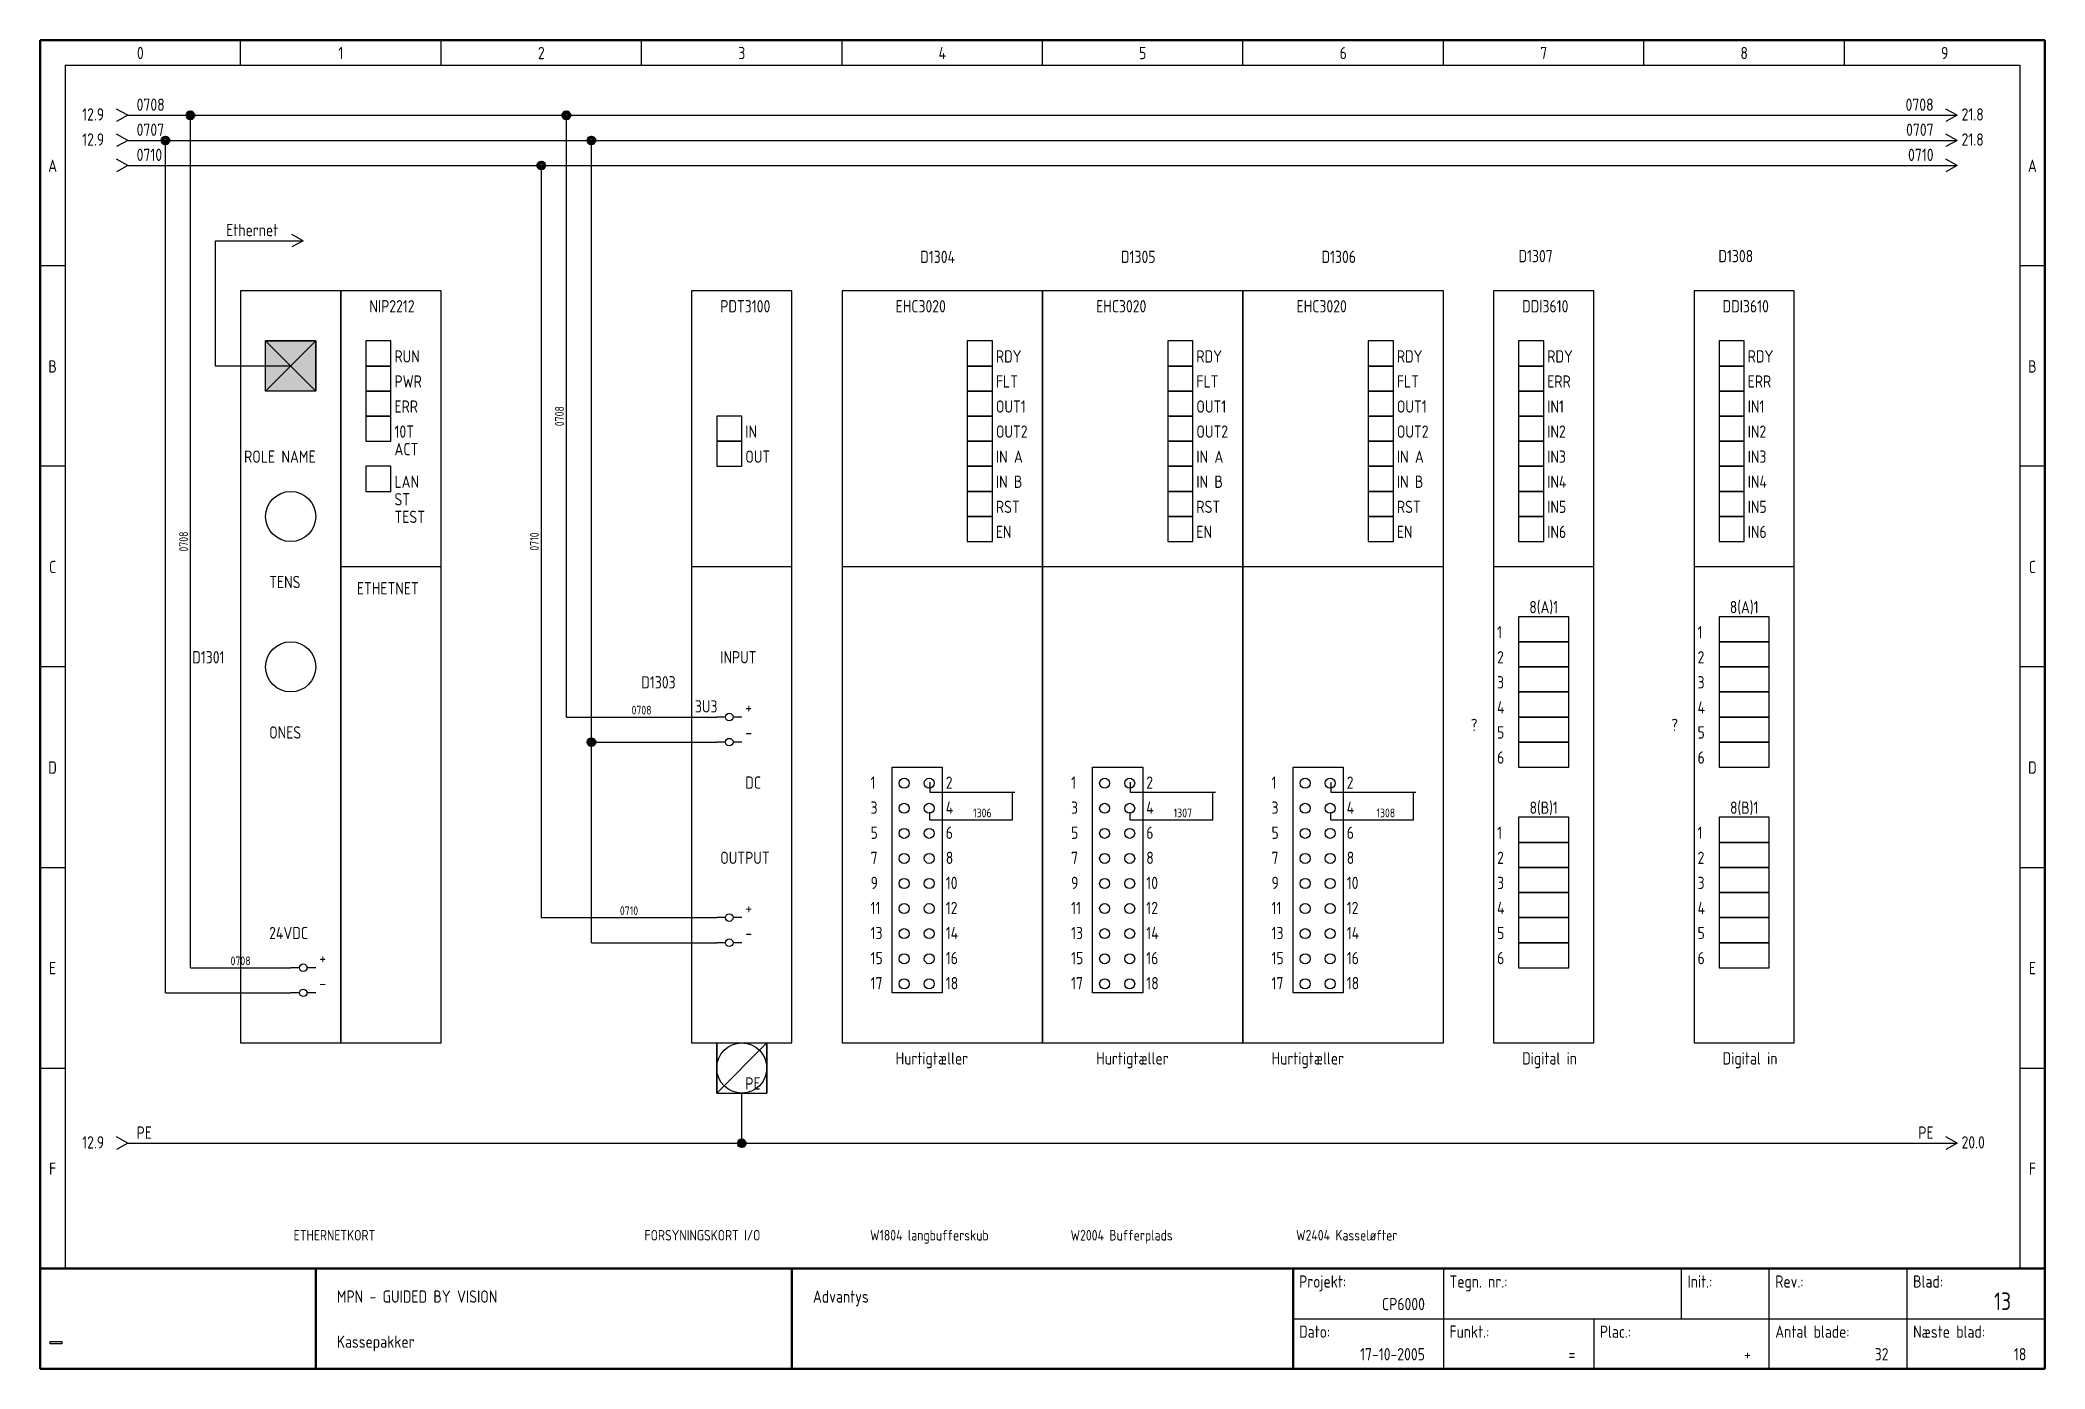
# Model space of a CAD drawing. Header units: millimetres. Extents: x 10 to 410, y 10 to 275.
import ezdxf
from ezdxf.enums import TextEntityAlignment as Align

# ---------------------------------------------------------------- set-up
doc = ezdxf.new("R2010")
doc.units = ezdxf.units.MM
doc.linetypes.add('Caddy_Solid', pattern=[0])
doc.styles.add('Caddy_Vectorfont1p', font='isocp___.ttf', dxfattribs={"width": 0.9})
picture_1 = doc.add_image_def('image1.bmp', size_in_pixel=(51, 10))

msp = doc.modelspace()

# ---------------------------------------------------------------- texts
at = {"lineweight": 25, "style": 'Caddy_Vectorfont1p', "width": 0.9}
for s, p in [('0708', (114.5, 200)), ('0708', (39.5, 175)), ('0710', (109.5, 175))]:
    msp.add_text(s, height=1.75, rotation=90, dxfattribs=at).set_placement(p, align=Align.CENTER)
for s, p in [('0708', (130, 140.5)), ('1306', (198, 120)), ('1307', (238, 120)), ('1308', (278.5, 120)), ('0710', (127.5, 100.5)), ('0708', (50, 90.5))]:
    msp.add_text(s, height=1.75, dxfattribs=at).set_placement(p, align=Align.CENTER)
for s, height, p in [('Hurtigtæller', 2.45, (180.7, 70.7)), ('Hurtigtæller', 2.45, (220.7, 70.7)), ('Hurtigtæller', 2.45, (255.7, 70.7)), ('Digital in', 2.45, (305.7, 70.7)), ('Digital in', 2.45, (345.7, 70.7)), ('ETHERNETKORT', 2.1, (60.6, 35.6)), ('FORSYNINGSKORT I/O', 2.1, (130.6, 35.6)), ('W1804 langbufferskub', 2.1, (175.6, 35.6)), ('W2004 Bufferplads', 2.1, (215.6, 35.6)), ('W2404 Kasseløfter', 2.1, (260.6, 35.6))]:
    msp.add_text(s, height=height, dxfattribs=at).set_placement(p)

# ---------------------------------------------------------------- blocks, each defined once
blk = doc.blocks.new('Blk1')
at = {"linetype": 'Caddy_Solid', "lineweight": 50}
for p, q in [((10, 10), (10, 275)), ((10, 275), (410, 275)), ((410, 275), (410, 10)), ((10, 30), (410, 30)), ((65, 30), (65, 10)), ((160, 30), (160, 10)), ((260, 30), (260, 10)), ((410, 10), (10, 10))]:
    blk.add_line(p, q, dxfattribs=at)
at = {"linetype": 'Caddy_Solid', "lineweight": 25}
for p, q in [((50, 270), (50, 275)), ((90, 270), (90, 275)), ((130, 270), (130, 275)), ((170, 270), (170, 275)), ((210, 270), (210, 275)), ((250, 270), (250, 275)), ((290, 270), (290, 275)), ((330, 270), (330, 275)), ((370, 270), (370, 275)), ((15, 270), (15, 30)), ((15, 270), (405, 270)), ((405, 270), (405, 30)), ((15, 230), (10, 230)), ((410, 230), (405, 230)), ((15, 190), (10, 190)), ((410, 190), (405, 190)), ((15, 150), (10, 150)), ((410, 150), (405, 150)), ((10, 110), (15, 110)), ((405, 110), (410, 110)), ((10, 70), (15, 70)), ((405, 70), (410, 70)), ((10, 30), (15, 30)), ((290, 30), (290, 10)), ((337.5, 20), (337.5, 30)), ((355, 20), (355, 30)), ((382.5, 20), (382.5, 30)), ((405, 30), (410, 30)), ((260, 20), (410, 20)), ((320, 20), (320, 10)), ((355, 10), (355, 20)), ((382.5, 10), (382.5, 20))]:
    blk.add_line(p, q, dxfattribs=at)
at = {"lineweight": 25, "style": 'Caddy_Vectorfont1p', "width": 0.9}
for s, p in [('0', (30, 271.2)), ('1', (70, 271.2)), ('2', (110, 271.2)), ('3', (150, 271.2)), ('4', (190, 271.2)), ('5', (230, 271.2)), ('6', (270, 271.2)), ('7', (310, 271.2)), ('8', (350, 271.2)), ('9', (390, 271.2)), ('A', (12.5, 248.7)), ('A', (407.5, 248.7)), ('B', (12.5, 208.7)), ('B', (407.5, 208.7)), ('C', (12.5, 168.7)), ('C', (407.5, 168.7)), ('D', (12.5, 128.7)), ('D', (407.5, 128.7)), ('E', (12.5, 88.7)), ('E', (407.5, 88.7)), ('F', (12.5, 48.7)), ('F', (407.5, 48.7))]:
    blk.add_text(s, height=2.45, dxfattribs=at).set_placement(p, align=Align.CENTER)
for s, p in [('Projekt:', (261.2, 26.2)), ('Tegn. nr.:', (291.2, 26.2)), ('Init.:', (338.7, 26.2)), ('Rev.:', (356.2, 26.2)), ('Blad:', (383.7, 26.2)), ('MPN - GUIDED BY VISION', (69.2, 23.2)), ('Advantys', (164.2, 23.2)), ('Kassepakker', (69.2, 14.2)), ('Dato:', (261.2, 16.2)), ('Funkt.:', (291.2, 16.2)), ('Plac.:', (321.2, 16.2)), ('Antal blade:', (356.2, 16.2)), ('Næste blad:', (383.7, 16.2))]:
    blk.add_text(s, height=2.45, dxfattribs=at).set_placement(p)
for s, p in [('CP6000', (286.3, 21.7)), ('17-10-2005', (286.3, 11.7)), ('=', (316.3, 11.7)), ('+', (351.3, 11.7)), ('32', (378.8, 11.7)), ('18', (406.3, 11.7))]:
    blk.add_text(s, height=2.45, dxfattribs=at).set_placement(p, align=Align.RIGHT)
at = {"lineweight": 35, "style": 'Caddy_Vectorfont1p', "width": 0.9}
blk.add_text('13', height=3.5, dxfattribs=at).set_placement((403.25, 21.75), align=Align.RIGHT)
image = blk.add_image(picture_1, insert=(12, 15), size_in_units=(2.32, 0.484))
blk = doc.blocks.new('Blk2')
at = {"linetype": 'Caddy_Solid', "lineweight": 25}
for p, q in [((61.75, 90), (60, 90)), ((65, 90), (63.25, 90))]:
    blk.add_line(p, q, dxfattribs=at)
blk.add_circle((62.5, 90), 0.75, dxfattribs=at)
at = {"lineweight": 25, "style": 'Caddy_Vectorfont1p', "width": 0.9, "flags": 1}
for tag, p in [('$TAG140020', (60.15, 97.9)), ('$TAG140050', (60.15, 94.4)), ('$TAG160010', (60.15, 90.9)), ('$TAG160030', (60.15, 86.6)), ('$TAG160040', (60.15, 81.6))]:
    blk.add_attdef(tag, text='', height=2.45, dxfattribs=at).set_placement(p, align=Align.RIGHT)
for tag, p in [('$TAG160400', (64.15, 90.9)), ('$TAG160410', (64.15, 87.4))]:
    blk.add_attdef(tag, p, '', height=2.45, dxfattribs=at)
blk = doc.blocks.new('Blk3')
at = {"linetype": 'Caddy_Solid', "lineweight": 25}
for p, q in [((61.75, 85), (60, 85)), ((65, 85), (63.25, 85))]:
    blk.add_line(p, q, dxfattribs=at)
blk.add_circle((62.5, 85), 0.75, dxfattribs=at)
at = {"lineweight": 25, "style": 'Caddy_Vectorfont1p', "width": 0.9, "flags": 1}
for tag, p in [('$TAG140020', (60.15, 92.9)), ('$TAG140050', (60.15, 89.4)), ('$TAG160010', (60.15, 85.9)), ('$TAG160030', (60.15, 81.6)), ('$TAG160040', (60.15, 76.6))]:
    blk.add_attdef(tag, text='', height=2.45, dxfattribs=at).set_placement(p, align=Align.RIGHT)
for tag, p in [('$TAG160400', (64.15, 85.9)), ('$TAG160410', (64.15, 82.4))]:
    blk.add_attdef(tag, p, '', height=2.45, dxfattribs=at)
blk = doc.blocks.new('Blk5')
at = {"linetype": 'Caddy_Solid', "lineweight": 25}
for p, q in [((80, 215), (75, 215)), ((75, 215), (75, 210)), ((80, 210), (80, 215)), ((75, 210), (80, 210))]:
    blk.add_line(p, q, dxfattribs=at)
blk = doc.blocks.new('Blk6')
at = {"linetype": 'Caddy_Solid', "lineweight": 25}
for p, q in [((80, 210), (75, 210)), ((75, 210), (75, 205)), ((80, 205), (80, 210)), ((75, 205), (80, 205))]:
    blk.add_line(p, q, dxfattribs=at)
blk = doc.blocks.new('Blk7')
at = {"linetype": 'Caddy_Solid', "lineweight": 25}
for p, q in [((80, 205), (75, 205)), ((75, 205), (75, 200)), ((80, 200), (80, 205)), ((75, 200), (80, 200))]:
    blk.add_line(p, q, dxfattribs=at)
blk = doc.blocks.new('Blk8')
at = {"linetype": 'Caddy_Solid', "lineweight": 25}
for p, q in [((80, 200), (75, 200)), ((75, 200), (75, 195)), ((80, 195), (80, 200)), ((75, 195), (80, 195))]:
    blk.add_line(p, q, dxfattribs=at)
blk = doc.blocks.new('Blk9')
at = {"linetype": 'Caddy_Solid', "lineweight": 25}
for p, q in [((80, 190), (75, 190)), ((75, 190), (75, 185)), ((80, 185), (80, 190)), ((75, 185), (80, 185))]:
    blk.add_line(p, q, dxfattribs=at)
blk = doc.blocks.new('Blk10')
at = {"linetype": 'Caddy_Solid', "lineweight": 25}
for p, q in [((70, 225), (50, 225)), ((50, 225), (50, 75)), ((70, 75), (70, 225)), ((50, 75), (70, 75))]:
    blk.add_line(p, q, dxfattribs=at)
blk = doc.blocks.new('Blk11')
at = {"linetype": 'Caddy_Solid', "lineweight": 25}
for p, q in [((90, 225), (70, 225)), ((70, 225), (70, 75)), ((90, 75), (90, 225)), ((70, 75), (90, 75))]:
    blk.add_line(p, q, dxfattribs=at)
blk = doc.blocks.new('Blk12')
at = {"linetype": 'Caddy_Solid', "lineweight": 25}
for p, q in [((55, 215), (65, 215)), ((55, 205), (55, 215)), ((65, 215), (65, 205)), ((65, 205), (55, 205))]:
    blk.add_line(p, q, dxfattribs=at)
blk = doc.blocks.new('Blk4')
for points in [[(55, 205), (65, 215), (65, 205), (55, 215)], [(55, 205), (65, 205), (60, 210), (55, 215), (65, 215)]]:
    blk.add_hatch(color=256).paths.add_polyline_path(points)
at = {"linetype": 'Caddy_Solid', "lineweight": 25}
for p, q in [((70, 120), (70, 225)), ((70, 170), (90, 170))]:
    blk.add_line(p, q, dxfattribs=at)
for points in [[(55, 215), (65, 205), (65, 215), (55, 205)], [(65, 215), (55, 215), (60, 210), (65, 205), (55, 205)]]:
    blk.add_lwpolyline(points, close=True, dxfattribs=at)
for centre in [(60, 180), (60, 150)]:
    blk.add_circle(centre, 5, dxfattribs=at)
for name in ['Blk10', 'Blk11', 'Blk12', 'Blk5', 'Blk6', 'Blk7', 'Blk8', 'Blk9']:
    blk.add_blockref(name, (0, 0, 1))
at = {"lineweight": 25, "style": 'Caddy_Vectorfont1p', "width": 0.9}
for s, p in [('NIP2212', (75.7, 220.7)), ('RUN', (80.7, 210.7)), ('PWR', (80.7, 205.7)), ('ERR', (80.7, 200.7)), ('10T ', (80.7, 195.7)), ('ROLE NAME', (50.7, 190.7)), ('ACT', (80.7, 192.2)), ('LAN ', (80.7, 185.7)), ('ST', (80.7, 182.2)), ('TEST', (80.7, 178.7)), ('TENS', (55.7, 165.7)), ('ETHETNET', (73.2, 164.45)), ('ONES', (55.7, 135.7)), ('24VDC', (55.7, 95.7)), ('+', (65.7, 90.7)), ('-', (65.7, 85.7))]:
    blk.add_text(s, height=2.45, dxfattribs=at).set_placement(p)
at = {"lineweight": 25, "style": 'Caddy_Vectorfont1p', "width": 0.9, "flags": 1}
for tag, p in [('$TAG140020', (46.8, 157.7)), ('$TAG140050', (46.8, 154.2)), ('$TAG160040', (46.8, 143.7))]:
    blk.add_attdef(tag, text='', height=2.45, dxfattribs=at).set_placement(p, align=Align.RIGHT)
at = {"lineweight": 25, "style": 'Caddy_Vectorfont1p', "width": 0.9}
for tag, p in [('$TAG160010', (46.8, 150.7)), ('$TAG160030', (46.8, 147.2))]:
    blk.add_attdef(tag, text='', height=2.45, dxfattribs=at).set_placement(p, align=Align.RIGHT)
blk = doc.blocks.new('Blk13')
at = {"linetype": 'Caddy_Solid', "lineweight": 25}
for q in [(25.25, 261.25), (25.25, 258.75)]:
    blk.add_line((27.5, 260), q, dxfattribs=at)
at = {"lineweight": 25, "style": 'Caddy_Vectorfont1p', "width": 0.9, "flags": 1}
for tag, p in [('$TAG140020', (29.27, 267.9)), ('$TAG140050', (29.27, 264.4))]:
    blk.add_attdef(tag, p, '', height=2.45, dxfattribs=at)
at = {"lineweight": 25, "style": 'Caddy_Vectorfont1p', "width": 0.9}
blk.add_attdef('$TAG160500', text='', height=2.45, dxfattribs=at).set_placement((22.78, 258.95), align=Align.RIGHT)
blk.add_attdef('$TAG160010', (29.27, 260.9), '', height=2.45, dxfattribs=at)
blk = doc.blocks.new('Blk14')
at = {"linetype": 'Caddy_Solid', "lineweight": 25}
for q in [(390.25, 261.25), (390.25, 258.75)]:
    blk.add_line((392.5, 260), q, dxfattribs=at)
at = {"lineweight": 25, "style": 'Caddy_Vectorfont1p', "width": 0.9, "flags": 1}
for tag, p in [('$TAG140020', (387.79, 267.9)), ('$TAG140050', (387.79, 264.4))]:
    blk.add_attdef(tag, text='', height=2.45, dxfattribs=at).set_placement(p, align=Align.RIGHT)
at = {"lineweight": 25, "style": 'Caddy_Vectorfont1p', "width": 0.9}
blk.add_attdef('$TAG160010', text='', height=2.45, dxfattribs=at).set_placement((387.79, 260.9), align=Align.RIGHT)
blk.add_attdef('$TAG160500', (393.37, 258.95), '', height=2.45, dxfattribs=at)
blk = doc.blocks.new('Blk16')
at = {"linetype": 'Caddy_Solid', "lineweight": 25}
for p, q in [((150, 200), (145, 200)), ((145, 200), (145, 195)), ((150, 195), (150, 200)), ((145, 195), (150, 195))]:
    blk.add_line(p, q, dxfattribs=at)
blk = doc.blocks.new('Blk17')
at = {"linetype": 'Caddy_Solid', "lineweight": 25}
for p, q in [((150, 195), (145, 195)), ((145, 195), (145, 190)), ((150, 190), (150, 195)), ((145, 190), (150, 190))]:
    blk.add_line(p, q, dxfattribs=at)
blk = doc.blocks.new('Blk18')
at = {"linetype": 'Caddy_Solid', "lineweight": 25}
for p, q in [((160, 225), (140, 225)), ((140, 225), (140, 75)), ((160, 75), (160, 225)), ((140, 75), (160, 75))]:
    blk.add_line(p, q, dxfattribs=at)
blk = doc.blocks.new('Blk19')
at = {"linetype": 'Caddy_Solid', "lineweight": 25}
for p, q in [((145, 75), (145, 75)), ((145, 75), (145, 65)), ((145, 65), (145, 75)), ((145, 65), (145, 65))]:
    blk.add_line(p, q, dxfattribs=at)
blk = doc.blocks.new('Blk20')
at = {"linetype": 'Caddy_Solid', "lineweight": 25}
for p, q in [((155, 65), (155, 75)), ((155, 75), (155, 75)), ((155, 75), (155, 65)), ((155, 65), (155, 65))]:
    blk.add_line(p, q, dxfattribs=at)
blk = doc.blocks.new('Blk15')
at = {"linetype": 'Caddy_Solid', "lineweight": 25}
for p, q in [((140, 170), (160, 170)), ((145, 65), (155, 75)), ((145, 65), (155, 65))]:
    blk.add_line(p, q, dxfattribs=at)
blk.add_circle((150, 70), 5, dxfattribs=at)
for name in ['Blk18', 'Blk16', 'Blk17', 'Blk19', 'Blk20']:
    blk.add_blockref(name, (0, 0, 1))
at = {"lineweight": 25, "style": 'Caddy_Vectorfont1p', "width": 0.9}
for s, p in [('PDT3100', (145.7, 220.7)), ('IN', (150.7, 195.7)), ('OUT', (150.7, 190.7)), ('INPUT', (145.7, 150.7)), ('+', (150.7, 140.7)), ('-', (150.7, 135.7)), ('DC', (150.7, 125.7)), ('OUTPUT', (145.7, 110.7)), ('+', (150.7, 100.7)), ('-', (150.7, 95.7)), ('PE', (150.7, 65.7))]:
    blk.add_text(s, height=2.45, dxfattribs=at).set_placement(p)
at = {"lineweight": 25, "style": 'Caddy_Vectorfont1p', "width": 0.9, "flags": 1}
for tag, p in [('$TAG140020', (136.8, 152.7)), ('$TAG140050', (136.8, 149.2)), ('$TAG160040', (136.8, 138.7))]:
    blk.add_attdef(tag, text='', height=2.45, dxfattribs=at).set_placement(p, align=Align.RIGHT)
at = {"lineweight": 25, "style": 'Caddy_Vectorfont1p', "width": 0.9}
for tag, p in [('$TAG160010', (136.8, 145.7)), ('$TAG160030', (136.8, 142.2))]:
    blk.add_attdef(tag, text='', height=2.45, dxfattribs=at).set_placement(p, align=Align.RIGHT)
blk = doc.blocks.new('Blk21')
at = {"linetype": 'Caddy_Solid', "lineweight": 25}
for q in [(25.25, 256.25), (25.25, 253.75)]:
    blk.add_line((27.5, 255), q, dxfattribs=at)
at = {"lineweight": 25, "style": 'Caddy_Vectorfont1p', "width": 0.9, "flags": 1}
for tag, p in [('$TAG140020', (29.27, 262.9)), ('$TAG140050', (29.27, 259.4))]:
    blk.add_attdef(tag, p, '', height=2.45, dxfattribs=at)
at = {"lineweight": 25, "style": 'Caddy_Vectorfont1p', "width": 0.9}
blk.add_attdef('$TAG160500', text='', height=2.45, dxfattribs=at).set_placement((22.78, 253.95), align=Align.RIGHT)
blk.add_attdef('$TAG160010', (29.27, 255.9), '', height=2.45, dxfattribs=at)
blk = doc.blocks.new('Blk22')
at = {"linetype": 'Caddy_Solid', "lineweight": 25}
for q in [(390.25, 256.25), (390.25, 253.75)]:
    blk.add_line((392.5, 255), q, dxfattribs=at)
at = {"lineweight": 25, "style": 'Caddy_Vectorfont1p', "width": 0.9, "flags": 1}
for tag, p in [('$TAG140020', (387.79, 262.9)), ('$TAG140050', (387.79, 259.4))]:
    blk.add_attdef(tag, text='', height=2.45, dxfattribs=at).set_placement(p, align=Align.RIGHT)
at = {"lineweight": 25, "style": 'Caddy_Vectorfont1p', "width": 0.9}
blk.add_attdef('$TAG160010', text='', height=2.45, dxfattribs=at).set_placement((387.79, 255.9), align=Align.RIGHT)
blk.add_attdef('$TAG160500', (393.37, 253.95), '', height=2.45, dxfattribs=at)
blk = doc.blocks.new('Blk23')
at = {"linetype": 'Caddy_Solid', "lineweight": 25}
for p, q in [((146.75, 140), (145, 140)), ((150, 140), (148.25, 140))]:
    blk.add_line(p, q, dxfattribs=at)
blk.add_circle((147.5, 140), 0.75, dxfattribs=at)
at = {"lineweight": 25, "style": 'Caddy_Vectorfont1p', "width": 0.9, "flags": 1}
for tag, p in [('$TAG140020', (145.15, 147.9)), ('$TAG140050', (145.15, 144.4)), ('$TAG160030', (145.15, 136.6)), ('$TAG160040', (145.15, 131.6))]:
    blk.add_attdef(tag, text='', height=2.45, dxfattribs=at).set_placement(p, align=Align.RIGHT)
at = {"lineweight": 25, "style": 'Caddy_Vectorfont1p', "width": 0.9}
blk.add_attdef('$TAG160010', text='', height=2.45, dxfattribs=at).set_placement((145.15, 140.9), align=Align.RIGHT)
at = {"lineweight": 25, "style": 'Caddy_Vectorfont1p', "width": 0.9, "flags": 1}
for tag, p in [('$TAG160400', (149.15, 140.9)), ('$TAG160410', (149.15, 137.4))]:
    blk.add_attdef(tag, p, '', height=2.45, dxfattribs=at)
blk = doc.blocks.new('Blk24')
at = {"linetype": 'Caddy_Solid', "lineweight": 25}
for p, q in [((146.75, 135), (145, 135)), ((150, 135), (148.25, 135))]:
    blk.add_line(p, q, dxfattribs=at)
blk.add_circle((147.5, 135), 0.75, dxfattribs=at)
at = {"lineweight": 25, "style": 'Caddy_Vectorfont1p', "width": 0.9, "flags": 1}
for tag, p in [('$TAG140020', (145.15, 142.9)), ('$TAG140050', (145.15, 139.4)), ('$TAG160010', (145.15, 135.9)), ('$TAG160030', (145.15, 131.6)), ('$TAG160040', (145.15, 126.6))]:
    blk.add_attdef(tag, text='', height=2.45, dxfattribs=at).set_placement(p, align=Align.RIGHT)
for tag, p in [('$TAG160400', (149.15, 135.9)), ('$TAG160410', (149.15, 132.4))]:
    blk.add_attdef(tag, p, '', height=2.45, dxfattribs=at)
blk = doc.blocks.new('Blk25')
at = {"linetype": 'Caddy_Solid', "lineweight": 25}
for p, q in [((146.75, 100), (145, 100)), ((150, 100), (148.25, 100))]:
    blk.add_line(p, q, dxfattribs=at)
blk.add_circle((147.5, 100), 0.75, dxfattribs=at)
at = {"lineweight": 25, "style": 'Caddy_Vectorfont1p', "width": 0.9, "flags": 1}
for tag, p in [('$TAG140020', (145.15, 107.9)), ('$TAG140050', (145.15, 104.4)), ('$TAG160010', (145.15, 100.9)), ('$TAG160030', (145.15, 96.6)), ('$TAG160040', (145.15, 91.6))]:
    blk.add_attdef(tag, text='', height=2.45, dxfattribs=at).set_placement(p, align=Align.RIGHT)
for tag, p in [('$TAG160400', (149.15, 100.9)), ('$TAG160410', (149.15, 97.4))]:
    blk.add_attdef(tag, p, '', height=2.45, dxfattribs=at)
blk = doc.blocks.new('Blk26')
at = {"linetype": 'Caddy_Solid', "lineweight": 25}
for p, q in [((146.75, 95), (145, 95)), ((150, 95), (148.25, 95))]:
    blk.add_line(p, q, dxfattribs=at)
blk.add_circle((147.5, 95), 0.75, dxfattribs=at)
at = {"lineweight": 25, "style": 'Caddy_Vectorfont1p', "width": 0.9, "flags": 1}
for tag, p in [('$TAG140020', (145.15, 102.9)), ('$TAG140050', (145.15, 99.4)), ('$TAG160010', (145.15, 95.9)), ('$TAG160030', (145.15, 91.6)), ('$TAG160040', (145.15, 86.6))]:
    blk.add_attdef(tag, text='', height=2.45, dxfattribs=at).set_placement(p, align=Align.RIGHT)
for tag, p in [('$TAG160400', (149.15, 95.9)), ('$TAG160410', (149.15, 92.4))]:
    blk.add_attdef(tag, p, '', height=2.45, dxfattribs=at)
blk = doc.blocks.new('Blk27')
at = {"linetype": 'Caddy_Solid', "lineweight": 25}
for p, q in [((62.5, 235), (60.25, 236.25)), ((60, 235), (62.5, 235)), ((62.5, 235), (60.25, 233.75))]:
    blk.add_line(p, q, dxfattribs=at)
at = {"lineweight": 25, "style": 'Caddy_Vectorfont1p', "width": 0.9, "flags": 1}
for tag, p in [('$TAG140020', (57.5, 242.9)), ('$TAG140050', (57.5, 239.4))]:
    blk.add_attdef(tag, text='', height=2.45, dxfattribs=at).set_placement(p, align=Align.RIGHT)
at = {"lineweight": 25, "style": 'Caddy_Vectorfont1p', "width": 0.9}
blk.add_attdef('$TAG160010', text='', height=2.45, dxfattribs=at).set_placement((57.5, 235.9), align=Align.RIGHT)
blk.add_attdef('$TAG160500', (64.65, 233.85), '', height=2.45, dxfattribs=at)
blk = doc.blocks.new('Blk28')
at = {"linetype": 'Caddy_Solid', "lineweight": 25}
for q in [(25.25, 56.25), (25.25, 53.75)]:
    blk.add_line((27.5, 55), q, dxfattribs=at)
at = {"lineweight": 25, "style": 'Caddy_Vectorfont1p', "width": 0.9, "flags": 1}
for tag, p in [('$TAG140020', (29.27, 62.9)), ('$TAG140050', (29.27, 59.4))]:
    blk.add_attdef(tag, p, '', height=2.45, dxfattribs=at)
at = {"lineweight": 25, "style": 'Caddy_Vectorfont1p', "width": 0.9}
blk.add_attdef('$TAG160500', text='', height=2.45, dxfattribs=at).set_placement((22.79, 53.95), align=Align.RIGHT)
blk.add_attdef('$TAG160010', (29.27, 55.9), '', height=2.45, dxfattribs=at)
blk = doc.blocks.new('Blk29')
at = {"linetype": 'Caddy_Solid', "lineweight": 25}
for q in [(390.25, 56.25), (390.25, 53.75)]:
    blk.add_line((392.5, 55), q, dxfattribs=at)
at = {"lineweight": 25, "style": 'Caddy_Vectorfont1p', "width": 0.9, "flags": 1}
for tag, p in [('$TAG140020', (387.79, 62.9)), ('$TAG140050', (387.79, 59.4))]:
    blk.add_attdef(tag, text='', height=2.45, dxfattribs=at).set_placement(p, align=Align.RIGHT)
at = {"lineweight": 25, "style": 'Caddy_Vectorfont1p', "width": 0.9}
blk.add_attdef('$TAG160010', text='', height=2.45, dxfattribs=at).set_placement((387.79, 55.9), align=Align.RIGHT)
blk.add_attdef('$TAG160500', (393.37, 53.95), '', height=2.45, dxfattribs=at)
blk = doc.blocks.new('Blk31')
at = {"linetype": 'Caddy_Solid', "lineweight": 25}
for p, q in [((200, 215), (195, 215)), ((195, 215), (195, 210)), ((200, 210), (200, 215)), ((195, 210), (200, 210))]:
    blk.add_line(p, q, dxfattribs=at)
blk = doc.blocks.new('Blk32')
at = {"linetype": 'Caddy_Solid', "lineweight": 25}
for p, q in [((200, 210), (195, 210)), ((195, 210), (195, 205)), ((200, 205), (200, 210)), ((195, 205), (200, 205))]:
    blk.add_line(p, q, dxfattribs=at)
blk = doc.blocks.new('Blk33')
at = {"linetype": 'Caddy_Solid', "lineweight": 25}
for p, q in [((200, 205), (195, 205)), ((195, 205), (195, 200)), ((200, 200), (200, 205)), ((195, 200), (200, 200))]:
    blk.add_line(p, q, dxfattribs=at)
blk = doc.blocks.new('Blk34')
at = {"linetype": 'Caddy_Solid', "lineweight": 25}
for p, q in [((200, 200), (195, 200)), ((195, 200), (195, 195)), ((200, 195), (200, 200)), ((195, 195), (200, 195))]:
    blk.add_line(p, q, dxfattribs=at)
blk = doc.blocks.new('Blk35')
at = {"linetype": 'Caddy_Solid', "lineweight": 25}
for p, q in [((200, 195), (195, 195)), ((195, 195), (195, 190)), ((200, 190), (200, 195)), ((195, 190), (200, 190))]:
    blk.add_line(p, q, dxfattribs=at)
blk = doc.blocks.new('Blk36')
at = {"linetype": 'Caddy_Solid', "lineweight": 25}
for p, q in [((200, 190), (195, 190)), ((195, 190), (195, 185)), ((200, 185), (200, 190)), ((195, 185), (200, 185))]:
    blk.add_line(p, q, dxfattribs=at)
blk = doc.blocks.new('Blk37')
at = {"linetype": 'Caddy_Solid', "lineweight": 25}
for p, q in [((200, 185), (195, 185)), ((195, 185), (195, 180)), ((200, 180), (200, 185)), ((195, 180), (200, 180))]:
    blk.add_line(p, q, dxfattribs=at)
blk = doc.blocks.new('Blk38')
at = {"linetype": 'Caddy_Solid', "lineweight": 25}
for p, q in [((200, 180), (195, 180)), ((195, 180), (195, 175)), ((200, 175), (200, 180)), ((195, 175), (200, 175))]:
    blk.add_line(p, q, dxfattribs=at)
blk = doc.blocks.new('Blk39')
at = {"linetype": 'Caddy_Solid', "lineweight": 25}
for p, q in [((210, 225), (170, 225)), ((170, 225), (170, 75)), ((210, 75), (210, 225)), ((170, 75), (210, 75))]:
    blk.add_line(p, q, dxfattribs=at)
blk = doc.blocks.new('Blk30')
at = {"linetype": 'Caddy_Solid', "lineweight": 25}
for p, q in [((170, 170), (210, 170)), ((180, 85), (180, 130)), ((180, 130), (190, 130)), ((190, 130), (190, 85)), ((190, 85), (180, 85))]:
    blk.add_line(p, q, dxfattribs=at)
for centre in [(182.4, 126.8), (187.4, 126.8), (182.4, 121.8), (187.4, 121.8), (182.4, 116.8), (187.4, 116.8), (182.4, 111.8), (187.4, 111.8), (182.4, 106.8), (187.4, 106.8), (182.4, 101.8), (187.4, 101.8), (182.4, 96.8), (187.4, 96.8), (182.4, 91.8), (187.4, 91.8), (182.4, 86.8), (187.4, 86.8)]:
    blk.add_circle(centre, 1, dxfattribs=at)
for name in ['Blk39', 'Blk31', 'Blk32', 'Blk33', 'Blk34', 'Blk35', 'Blk36', 'Blk37', 'Blk38']:
    blk.add_blockref(name, (0, 0, 1))
at = {"lineweight": 25, "style": 'Caddy_Vectorfont1p', "width": 0.9}
for s, p in [('EHC3020', (180.7, 220.7)), ('RDY', (200.7, 210.7)), ('FLT', (200.7, 205.7)), ('OUT1', (200.7, 200.7)), ('OUT2', (200.7, 195.7)), ('IN A', (200.7, 190.7)), ('IN B', (200.7, 185.7)), ('RST', (200.7, 180.7)), ('EN', (200.7, 175.7)), ('1', (175.7, 125.7)), ('2', (190.7, 125.7)), ('3', (175.7, 120.7)), ('4', (190.7, 120.7)), ('5', (175.7, 115.7)), ('6', (190.7, 115.7)), ('7', (175.7, 110.7)), ('8', (190.7, 110.7)), ('9', (175.7, 105.7)), ('10', (190.7, 105.7)), ('11', (175.7, 100.7)), ('12', (190.7, 100.7)), ('13', (175.7, 95.7)), ('14', (190.7, 95.7)), ('15', (175.7, 90.7)), ('16', (190.7, 90.7)), ('17', (175.7, 85.7)), ('18', (190.7, 85.7))]:
    blk.add_text(s, height=2.45, dxfattribs=at).set_placement(p)
for tag, p in [('$TAG160010', (192.55, 230.55)), ('$TAG160030', (166.8, 147.2)), ('$TAG160030', (166.8, 147.2))]:
    blk.add_attdef(tag, text='', height=2.45, dxfattribs=at).set_placement(p, align=Align.RIGHT)
at = {"lineweight": 25, "style": 'Caddy_Vectorfont1p', "width": 0.9, "flags": 1}
for tag, p in [('$TAG140020', (166.8, 157.7)), ('$TAG140020', (166.8, 157.7)), ('$TAG160040', (166.8, 143.7))]:
    blk.add_attdef(tag, text='', height=2.45, dxfattribs=at).set_placement(p, align=Align.RIGHT)
blk = doc.blocks.new('Blk41')
at = {"linetype": 'Caddy_Solid', "lineweight": 25}
for p, q in [((240, 215), (235, 215)), ((235, 215), (235, 210)), ((240, 210), (240, 215)), ((235, 210), (240, 210))]:
    blk.add_line(p, q, dxfattribs=at)
blk = doc.blocks.new('Blk42')
at = {"linetype": 'Caddy_Solid', "lineweight": 25}
for p, q in [((240, 210), (235, 210)), ((235, 210), (235, 205)), ((240, 205), (240, 210)), ((235, 205), (240, 205))]:
    blk.add_line(p, q, dxfattribs=at)
blk = doc.blocks.new('Blk43')
at = {"linetype": 'Caddy_Solid', "lineweight": 25}
for p, q in [((240, 205), (235, 205)), ((235, 205), (235, 200)), ((240, 200), (240, 205)), ((235, 200), (240, 200))]:
    blk.add_line(p, q, dxfattribs=at)
blk = doc.blocks.new('Blk44')
at = {"linetype": 'Caddy_Solid', "lineweight": 25}
for p, q in [((240, 200), (235, 200)), ((235, 200), (235, 195)), ((240, 195), (240, 200)), ((235, 195), (240, 195))]:
    blk.add_line(p, q, dxfattribs=at)
blk = doc.blocks.new('Blk45')
at = {"linetype": 'Caddy_Solid', "lineweight": 25}
for p, q in [((240, 195), (235, 195)), ((235, 195), (235, 190)), ((240, 190), (240, 195)), ((235, 190), (240, 190))]:
    blk.add_line(p, q, dxfattribs=at)
blk = doc.blocks.new('Blk46')
at = {"linetype": 'Caddy_Solid', "lineweight": 25}
for p, q in [((240, 190), (235, 190)), ((235, 190), (235, 185)), ((240, 185), (240, 190)), ((235, 185), (240, 185))]:
    blk.add_line(p, q, dxfattribs=at)
blk = doc.blocks.new('Blk47')
at = {"linetype": 'Caddy_Solid', "lineweight": 25}
for p, q in [((240, 185), (235, 185)), ((235, 185), (235, 180)), ((240, 180), (240, 185)), ((235, 180), (240, 180))]:
    blk.add_line(p, q, dxfattribs=at)
blk = doc.blocks.new('Blk48')
at = {"linetype": 'Caddy_Solid', "lineweight": 25}
for p, q in [((240, 180), (235, 180)), ((235, 180), (235, 175)), ((240, 175), (240, 180)), ((235, 175), (240, 175))]:
    blk.add_line(p, q, dxfattribs=at)
blk = doc.blocks.new('Blk49')
at = {"linetype": 'Caddy_Solid', "lineweight": 25}
for p, q in [((250, 225), (210, 225)), ((210, 225), (210, 75)), ((250, 75), (250, 225)), ((210, 75), (250, 75))]:
    blk.add_line(p, q, dxfattribs=at)
blk = doc.blocks.new('Blk40')
at = {"linetype": 'Caddy_Solid', "lineweight": 25}
for p, q in [((210, 170), (250, 170)), ((220, 85), (220, 130)), ((220, 130), (230, 130)), ((230, 130), (230, 85)), ((230, 85), (220, 85))]:
    blk.add_line(p, q, dxfattribs=at)
for centre in [(222.4, 126.8), (227.4, 126.8), (222.4, 121.8), (227.4, 121.8), (222.4, 116.8), (227.4, 116.8), (222.4, 111.8), (227.4, 111.8), (222.4, 106.8), (227.4, 106.8), (222.4, 101.8), (227.4, 101.8), (222.4, 96.8), (227.4, 96.8), (222.4, 91.8), (227.4, 91.8), (222.4, 86.8), (227.4, 86.8)]:
    blk.add_circle(centre, 1, dxfattribs=at)
for name in ['Blk49', 'Blk41', 'Blk42', 'Blk43', 'Blk44', 'Blk45', 'Blk46', 'Blk47', 'Blk48']:
    blk.add_blockref(name, (0, 0, 1))
at = {"lineweight": 25, "style": 'Caddy_Vectorfont1p', "width": 0.9}
for s, p in [('EHC3020', (220.7, 220.7)), ('RDY', (240.7, 210.7)), ('FLT', (240.7, 205.7)), ('OUT1', (240.7, 200.7)), ('OUT2', (240.7, 195.7)), ('IN A', (240.7, 190.7)), ('IN B', (240.7, 185.7)), ('RST', (240.7, 180.7)), ('EN', (240.7, 175.7)), ('1', (215.7, 125.7)), ('2', (230.7, 125.7)), ('3', (215.7, 120.7)), ('4', (230.7, 120.7)), ('5', (215.7, 115.7)), ('6', (230.7, 115.7)), ('7', (215.7, 110.7)), ('8', (230.7, 110.7)), ('9', (215.7, 105.7)), ('10', (230.7, 105.7)), ('11', (215.7, 100.7)), ('12', (230.7, 100.7)), ('13', (215.7, 95.7)), ('14', (230.7, 95.7)), ('15', (215.7, 90.7)), ('16', (230.7, 90.7)), ('17', (215.7, 85.7)), ('18', (230.7, 85.7))]:
    blk.add_text(s, height=2.45, dxfattribs=at).set_placement(p)
for tag, p in [('$TAG160010', (232.55, 230.55)), ('$TAG160030', (206.8, 147.2)), ('$TAG160030', (206.8, 147.2))]:
    blk.add_attdef(tag, text='', height=2.45, dxfattribs=at).set_placement(p, align=Align.RIGHT)
at = {"lineweight": 25, "style": 'Caddy_Vectorfont1p', "width": 0.9, "flags": 1}
for tag, p in [('$TAG140020', (206.8, 157.7)), ('$TAG140020', (206.8, 157.7)), ('$TAG160040', (206.8, 143.7))]:
    blk.add_attdef(tag, text='', height=2.45, dxfattribs=at).set_placement(p, align=Align.RIGHT)
blk = doc.blocks.new('Blk51')
at = {"linetype": 'Caddy_Solid', "lineweight": 25}
for p, q in [((280, 215), (275, 215)), ((275, 215), (275, 210)), ((280, 210), (280, 215)), ((275, 210), (280, 210))]:
    blk.add_line(p, q, dxfattribs=at)
blk = doc.blocks.new('Blk52')
at = {"linetype": 'Caddy_Solid', "lineweight": 25}
for p, q in [((280, 210), (275, 210)), ((275, 210), (275, 205)), ((280, 205), (280, 210)), ((275, 205), (280, 205))]:
    blk.add_line(p, q, dxfattribs=at)
blk = doc.blocks.new('Blk53')
at = {"linetype": 'Caddy_Solid', "lineweight": 25}
for p, q in [((280, 205), (275, 205)), ((275, 205), (275, 200)), ((280, 200), (280, 205)), ((275, 200), (280, 200))]:
    blk.add_line(p, q, dxfattribs=at)
blk = doc.blocks.new('Blk54')
at = {"linetype": 'Caddy_Solid', "lineweight": 25}
for p, q in [((280, 200), (275, 200)), ((275, 200), (275, 195)), ((280, 195), (280, 200)), ((275, 195), (280, 195))]:
    blk.add_line(p, q, dxfattribs=at)
blk = doc.blocks.new('Blk55')
at = {"linetype": 'Caddy_Solid', "lineweight": 25}
for p, q in [((280, 195), (275, 195)), ((275, 195), (275, 190)), ((280, 190), (280, 195)), ((275, 190), (280, 190))]:
    blk.add_line(p, q, dxfattribs=at)
blk = doc.blocks.new('Blk56')
at = {"linetype": 'Caddy_Solid', "lineweight": 25}
for p, q in [((280, 190), (275, 190)), ((275, 190), (275, 185)), ((280, 185), (280, 190)), ((275, 185), (280, 185))]:
    blk.add_line(p, q, dxfattribs=at)
blk = doc.blocks.new('Blk57')
at = {"linetype": 'Caddy_Solid', "lineweight": 25}
for p, q in [((280, 185), (275, 185)), ((275, 185), (275, 180)), ((280, 180), (280, 185)), ((275, 180), (280, 180))]:
    blk.add_line(p, q, dxfattribs=at)
blk = doc.blocks.new('Blk58')
at = {"linetype": 'Caddy_Solid', "lineweight": 25}
for p, q in [((280, 180), (275, 180)), ((275, 180), (275, 175)), ((280, 175), (280, 180)), ((275, 175), (280, 175))]:
    blk.add_line(p, q, dxfattribs=at)
blk = doc.blocks.new('Blk59')
at = {"linetype": 'Caddy_Solid', "lineweight": 25}
for p, q in [((290, 225), (250, 225)), ((250, 225), (250, 75)), ((290, 75), (290, 225)), ((250, 75), (290, 75))]:
    blk.add_line(p, q, dxfattribs=at)
blk = doc.blocks.new('Blk50')
at = {"linetype": 'Caddy_Solid', "lineweight": 25}
for p, q in [((250, 170), (290, 170)), ((260, 85), (260, 130)), ((260, 130), (270, 130)), ((270, 130), (270, 85)), ((270, 85), (260, 85))]:
    blk.add_line(p, q, dxfattribs=at)
for centre in [(262.4, 126.8), (267.4, 126.8), (262.4, 121.8), (267.4, 121.8), (262.4, 116.8), (267.4, 116.8), (262.4, 111.8), (267.4, 111.8), (262.4, 106.8), (267.4, 106.8), (262.4, 101.8), (267.4, 101.8), (262.4, 96.8), (267.4, 96.8), (262.4, 91.8), (267.4, 91.8), (262.4, 86.8), (267.4, 86.8)]:
    blk.add_circle(centre, 1, dxfattribs=at)
for name in ['Blk59', 'Blk51', 'Blk52', 'Blk53', 'Blk54', 'Blk55', 'Blk56', 'Blk57', 'Blk58']:
    blk.add_blockref(name, (0, 0, 1))
at = {"lineweight": 25, "style": 'Caddy_Vectorfont1p', "width": 0.9}
for s, p in [('EHC3020', (260.7, 220.7)), ('RDY', (280.7, 210.7)), ('FLT', (280.7, 205.7)), ('OUT1', (280.7, 200.7)), ('OUT2', (280.7, 195.7)), ('IN A', (280.7, 190.7)), ('IN B', (280.7, 185.7)), ('RST', (280.7, 180.7)), ('EN', (280.7, 175.7)), ('1', (255.7, 125.7)), ('2', (270.7, 125.7)), ('3', (255.7, 120.7)), ('4', (270.7, 120.7)), ('5', (255.7, 115.7)), ('6', (270.7, 115.7)), ('7', (255.7, 110.7)), ('8', (270.7, 110.7)), ('9', (255.7, 105.7)), ('10', (270.7, 105.7)), ('11', (255.7, 100.7)), ('12', (270.7, 100.7)), ('13', (255.7, 95.7)), ('14', (270.7, 95.7)), ('15', (255.7, 90.7)), ('16', (270.7, 90.7)), ('17', (255.7, 85.7)), ('18', (270.7, 85.7))]:
    blk.add_text(s, height=2.45, dxfattribs=at).set_placement(p)
for tag, p in [('$TAG160010', (272.55, 230.55)), ('$TAG160030', (246.8, 147.2)), ('$TAG160030', (246.8, 147.2))]:
    blk.add_attdef(tag, text='', height=2.45, dxfattribs=at).set_placement(p, align=Align.RIGHT)
at = {"lineweight": 25, "style": 'Caddy_Vectorfont1p', "width": 0.9, "flags": 1}
for tag, p in [('$TAG140020', (246.8, 157.7)), ('$TAG140020', (246.8, 157.7)), ('$TAG160040', (246.8, 143.7))]:
    blk.add_attdef(tag, text='', height=2.45, dxfattribs=at).set_placement(p, align=Align.RIGHT)
blk = doc.blocks.new('Blk61')
at = {"linetype": 'Caddy_Solid', "lineweight": 25}
for p, q in [((310, 215), (305, 215)), ((305, 215), (305, 210)), ((310, 210), (310, 215)), ((305, 210), (310, 210))]:
    blk.add_line(p, q, dxfattribs=at)
blk = doc.blocks.new('Blk62')
at = {"linetype": 'Caddy_Solid', "lineweight": 25}
for p, q in [((310, 210), (305, 210)), ((305, 210), (305, 205)), ((310, 205), (310, 210)), ((305, 205), (310, 205))]:
    blk.add_line(p, q, dxfattribs=at)
blk = doc.blocks.new('Blk63')
at = {"linetype": 'Caddy_Solid', "lineweight": 25}
for p, q in [((310, 205), (305, 205)), ((305, 205), (305, 200)), ((310, 200), (310, 205)), ((305, 200), (310, 200))]:
    blk.add_line(p, q, dxfattribs=at)
blk = doc.blocks.new('Blk64')
at = {"linetype": 'Caddy_Solid', "lineweight": 25}
for p, q in [((310, 200), (305, 200)), ((305, 200), (305, 195)), ((310, 195), (310, 200)), ((305, 195), (310, 195))]:
    blk.add_line(p, q, dxfattribs=at)
blk = doc.blocks.new('Blk65')
at = {"linetype": 'Caddy_Solid', "lineweight": 25}
for p, q in [((310, 195), (305, 195)), ((305, 195), (305, 190)), ((310, 190), (310, 195)), ((305, 190), (310, 190))]:
    blk.add_line(p, q, dxfattribs=at)
blk = doc.blocks.new('Blk66')
at = {"linetype": 'Caddy_Solid', "lineweight": 25}
for p, q in [((310, 190), (305, 190)), ((305, 190), (305, 185)), ((310, 185), (310, 190)), ((305, 185), (310, 185))]:
    blk.add_line(p, q, dxfattribs=at)
blk = doc.blocks.new('Blk67')
at = {"linetype": 'Caddy_Solid', "lineweight": 25}
for p, q in [((310, 185), (305, 185)), ((305, 185), (305, 180)), ((310, 180), (310, 185)), ((305, 180), (310, 180))]:
    blk.add_line(p, q, dxfattribs=at)
blk = doc.blocks.new('Blk68')
at = {"linetype": 'Caddy_Solid', "lineweight": 25}
for p, q in [((310, 180), (305, 180)), ((305, 180), (305, 175)), ((310, 175), (310, 180)), ((305, 175), (310, 175))]:
    blk.add_line(p, q, dxfattribs=at)
blk = doc.blocks.new('Blk69')
at = {"linetype": 'Caddy_Solid', "lineweight": 25}
for p, q in [((320, 225), (300, 225)), ((300, 225), (300, 75)), ((320, 75), (320, 225)), ((300, 75), (320, 75))]:
    blk.add_line(p, q, dxfattribs=at)
blk = doc.blocks.new('Blk70')
at = {"linetype": 'Caddy_Solid', "lineweight": 25}
for p, q in [((315, 160), (305, 160)), ((305, 160), (305, 155)), ((315, 155), (315, 160)), ((305, 155), (315, 155))]:
    blk.add_line(p, q, dxfattribs=at)
blk = doc.blocks.new('Blk71')
at = {"linetype": 'Caddy_Solid', "lineweight": 25}
for p, q in [((315, 155), (305, 155)), ((305, 155), (305, 150)), ((315, 150), (315, 155)), ((305, 150), (315, 150))]:
    blk.add_line(p, q, dxfattribs=at)
blk = doc.blocks.new('Blk72')
at = {"linetype": 'Caddy_Solid', "lineweight": 25}
for p, q in [((315, 150), (305, 150)), ((305, 150), (305, 145)), ((315, 145), (315, 150)), ((305, 145), (315, 145))]:
    blk.add_line(p, q, dxfattribs=at)
blk = doc.blocks.new('Blk73')
at = {"linetype": 'Caddy_Solid', "lineweight": 25}
for p, q in [((315, 145), (305, 145)), ((305, 145), (305, 140)), ((315, 140), (315, 145)), ((305, 140), (315, 140))]:
    blk.add_line(p, q, dxfattribs=at)
blk = doc.blocks.new('Blk74')
at = {"linetype": 'Caddy_Solid', "lineweight": 25}
for p, q in [((315, 140), (305, 140)), ((305, 140), (305, 135)), ((315, 135), (315, 140)), ((305, 135), (315, 135))]:
    blk.add_line(p, q, dxfattribs=at)
blk = doc.blocks.new('Blk75')
at = {"linetype": 'Caddy_Solid', "lineweight": 25}
for p, q in [((315, 135), (305, 135)), ((305, 135), (305, 130)), ((315, 130), (315, 135)), ((305, 130), (315, 130))]:
    blk.add_line(p, q, dxfattribs=at)
blk = doc.blocks.new('Blk76')
at = {"linetype": 'Caddy_Solid', "lineweight": 25}
for p, q in [((315, 120), (305, 120)), ((305, 120), (305, 115)), ((315, 115), (315, 120)), ((305, 115), (315, 115))]:
    blk.add_line(p, q, dxfattribs=at)
blk = doc.blocks.new('Blk77')
at = {"linetype": 'Caddy_Solid', "lineweight": 25}
for p, q in [((315, 115), (305, 115)), ((305, 115), (305, 110)), ((315, 110), (315, 115)), ((305, 110), (315, 110))]:
    blk.add_line(p, q, dxfattribs=at)
blk = doc.blocks.new('Blk78')
at = {"linetype": 'Caddy_Solid', "lineweight": 25}
for p, q in [((315, 110), (305, 110)), ((305, 110), (305, 105)), ((315, 105), (315, 110)), ((305, 105), (315, 105))]:
    blk.add_line(p, q, dxfattribs=at)
blk = doc.blocks.new('Blk79')
at = {"linetype": 'Caddy_Solid', "lineweight": 25}
for p, q in [((315, 105), (305, 105)), ((305, 105), (305, 100)), ((315, 100), (315, 105)), ((305, 100), (315, 100))]:
    blk.add_line(p, q, dxfattribs=at)
blk = doc.blocks.new('Blk80')
at = {"linetype": 'Caddy_Solid', "lineweight": 25}
for p, q in [((315, 100), (305, 100)), ((305, 100), (305, 95)), ((315, 95), (315, 100)), ((305, 95), (315, 95))]:
    blk.add_line(p, q, dxfattribs=at)
blk = doc.blocks.new('Blk81')
at = {"linetype": 'Caddy_Solid', "lineweight": 25}
for p, q in [((315, 95), (305, 95)), ((305, 95), (305, 90)), ((315, 90), (315, 95)), ((305, 90), (315, 90))]:
    blk.add_line(p, q, dxfattribs=at)
blk = doc.blocks.new('Blk60')
at = {"linetype": 'Caddy_Solid', "lineweight": 25}
blk.add_line((300, 170), (320, 170), dxfattribs=at)
for name in ['Blk69', 'Blk61', 'Blk62', 'Blk63', 'Blk64', 'Blk65', 'Blk66', 'Blk67', 'Blk68', 'Blk70', 'Blk71', 'Blk72', 'Blk73', 'Blk74', 'Blk75', 'Blk76', 'Blk77', 'Blk78', 'Blk79', 'Blk80', 'Blk81']:
    blk.add_blockref(name, (0, 0, 1))
at = {"lineweight": 25, "style": 'Caddy_Vectorfont1p', "width": 0.9}
for s, p in [('DDI3610', (305.7, 220.7)), ('RDY', (310.7, 210.7)), ('ERR', (310.7, 205.7)), ('IN1', (310.7, 200.7)), ('IN2', (310.7, 195.7)), ('IN3', (310.7, 190.7)), ('IN4', (310.7, 185.7)), ('IN5', (310.7, 180.7)), ('IN6', (310.7, 175.7)), ('1', (300.7, 155.7)), ('2', (300.7, 150.7)), ('3', (300.7, 145.7)), ('4', (300.7, 140.7)), ('5', (300.7, 135.7)), ('6', (300.7, 130.7)), ('1', (300.7, 115.7)), ('2', (300.7, 110.7)), ('3', (300.7, 105.7)), ('4', (300.7, 100.7)), ('5', (300.7, 95.7)), ('6', (300.7, 90.7))]:
    blk.add_text(s, height=2.45, dxfattribs=at).set_placement(p)
for s, p in [('8(A)1', (310, 160.7)), ('8(B)1', (310, 120.7))]:
    blk.add_text(s, height=2.45, dxfattribs=at).set_placement(p, align=Align.CENTER)
for tag, p in [('$TAG160010', (311.8, 230.7)), ('$TAG160030', (288.7, 147.05)), ('$TAG160030', (290.27, 147.05)), ('$TAG175100', (296.8, 147.2)), ('$TAG175110', (296.8, 143.7)), ('$TAG175120', (296.8, 140.7)), ('$TAG160500', (296.8, 137.2))]:
    blk.add_attdef(tag, text='', height=2.45, dxfattribs=at).set_placement(p, align=Align.RIGHT)
at = {"lineweight": 25, "style": 'Caddy_Vectorfont1p', "width": 0.9, "flags": 1}
for tag, p in [('$TAG140020', (296.8, 157.7)), ('$TAG140050', (296.8, 154.2)), ('$TAG160040', (288.7, 143.55))]:
    blk.add_attdef(tag, text='', height=2.45, dxfattribs=at).set_placement(p, align=Align.RIGHT)
blk = doc.blocks.new('Blk83')
at = {"linetype": 'Caddy_Solid', "lineweight": 25}
for p, q in [((350, 215), (345, 215)), ((345, 215), (345, 210)), ((350, 210), (350, 215)), ((345, 210), (350, 210))]:
    blk.add_line(p, q, dxfattribs=at)
blk = doc.blocks.new('Blk84')
at = {"linetype": 'Caddy_Solid', "lineweight": 25}
for p, q in [((350, 210), (345, 210)), ((345, 210), (345, 205)), ((350, 205), (350, 210)), ((345, 205), (350, 205))]:
    blk.add_line(p, q, dxfattribs=at)
blk = doc.blocks.new('Blk85')
at = {"linetype": 'Caddy_Solid', "lineweight": 25}
for p, q in [((350, 205), (345, 205)), ((345, 205), (345, 200)), ((350, 200), (350, 205)), ((345, 200), (350, 200))]:
    blk.add_line(p, q, dxfattribs=at)
blk = doc.blocks.new('Blk86')
at = {"linetype": 'Caddy_Solid', "lineweight": 25}
for p, q in [((350, 200), (345, 200)), ((345, 200), (345, 195)), ((350, 195), (350, 200)), ((345, 195), (350, 195))]:
    blk.add_line(p, q, dxfattribs=at)
blk = doc.blocks.new('Blk87')
at = {"linetype": 'Caddy_Solid', "lineweight": 25}
for p, q in [((350, 195), (345, 195)), ((345, 195), (345, 190)), ((350, 190), (350, 195)), ((345, 190), (350, 190))]:
    blk.add_line(p, q, dxfattribs=at)
blk = doc.blocks.new('Blk88')
at = {"linetype": 'Caddy_Solid', "lineweight": 25}
for p, q in [((350, 190), (345, 190)), ((345, 190), (345, 185)), ((350, 185), (350, 190)), ((345, 185), (350, 185))]:
    blk.add_line(p, q, dxfattribs=at)
blk = doc.blocks.new('Blk89')
at = {"linetype": 'Caddy_Solid', "lineweight": 25}
for p, q in [((350, 185), (345, 185)), ((345, 185), (345, 180)), ((350, 180), (350, 185)), ((345, 180), (350, 180))]:
    blk.add_line(p, q, dxfattribs=at)
blk = doc.blocks.new('Blk90')
at = {"linetype": 'Caddy_Solid', "lineweight": 25}
for p, q in [((350, 180), (345, 180)), ((345, 180), (345, 175)), ((350, 175), (350, 180)), ((345, 175), (350, 175))]:
    blk.add_line(p, q, dxfattribs=at)
blk = doc.blocks.new('Blk91')
at = {"linetype": 'Caddy_Solid', "lineweight": 25}
for p, q in [((360, 225), (340, 225)), ((340, 225), (340, 75)), ((360, 75), (360, 225)), ((340, 75), (360, 75))]:
    blk.add_line(p, q, dxfattribs=at)
blk = doc.blocks.new('Blk92')
at = {"linetype": 'Caddy_Solid', "lineweight": 25}
for p, q in [((355, 160), (345, 160)), ((345, 160), (345, 155)), ((355, 155), (355, 160)), ((345, 155), (355, 155))]:
    blk.add_line(p, q, dxfattribs=at)
blk = doc.blocks.new('Blk93')
at = {"linetype": 'Caddy_Solid', "lineweight": 25}
for p, q in [((355, 155), (345, 155)), ((345, 155), (345, 150)), ((355, 150), (355, 155)), ((345, 150), (355, 150))]:
    blk.add_line(p, q, dxfattribs=at)
blk = doc.blocks.new('Blk94')
at = {"linetype": 'Caddy_Solid', "lineweight": 25}
for p, q in [((355, 150), (345, 150)), ((345, 150), (345, 145)), ((355, 145), (355, 150)), ((345, 145), (355, 145))]:
    blk.add_line(p, q, dxfattribs=at)
blk = doc.blocks.new('Blk95')
at = {"linetype": 'Caddy_Solid', "lineweight": 25}
for p, q in [((355, 145), (345, 145)), ((345, 145), (345, 140)), ((355, 140), (355, 145)), ((345, 140), (355, 140))]:
    blk.add_line(p, q, dxfattribs=at)
blk = doc.blocks.new('Blk96')
at = {"linetype": 'Caddy_Solid', "lineweight": 25}
for p, q in [((355, 140), (345, 140)), ((345, 140), (345, 135)), ((355, 135), (355, 140)), ((345, 135), (355, 135))]:
    blk.add_line(p, q, dxfattribs=at)
blk = doc.blocks.new('Blk97')
at = {"linetype": 'Caddy_Solid', "lineweight": 25}
for p, q in [((355, 135), (345, 135)), ((345, 135), (345, 130)), ((355, 130), (355, 135)), ((345, 130), (355, 130))]:
    blk.add_line(p, q, dxfattribs=at)
blk = doc.blocks.new('Blk98')
at = {"linetype": 'Caddy_Solid', "lineweight": 25}
for p, q in [((355, 120), (345, 120)), ((345, 120), (345, 115)), ((355, 115), (355, 120)), ((345, 115), (355, 115))]:
    blk.add_line(p, q, dxfattribs=at)
blk = doc.blocks.new('Blk99')
at = {"linetype": 'Caddy_Solid', "lineweight": 25}
for p, q in [((355, 115), (345, 115)), ((345, 115), (345, 110)), ((355, 110), (355, 115)), ((345, 110), (355, 110))]:
    blk.add_line(p, q, dxfattribs=at)
blk = doc.blocks.new('Blk100')
at = {"linetype": 'Caddy_Solid', "lineweight": 25}
for p, q in [((355, 110), (345, 110)), ((345, 110), (345, 105)), ((355, 105), (355, 110)), ((345, 105), (355, 105))]:
    blk.add_line(p, q, dxfattribs=at)
blk = doc.blocks.new('Blk101')
at = {"linetype": 'Caddy_Solid', "lineweight": 25}
for p, q in [((355, 105), (345, 105)), ((345, 105), (345, 100)), ((355, 100), (355, 105)), ((345, 100), (355, 100))]:
    blk.add_line(p, q, dxfattribs=at)
blk = doc.blocks.new('Blk102')
at = {"linetype": 'Caddy_Solid', "lineweight": 25}
for p, q in [((355, 100), (345, 100)), ((345, 100), (345, 95)), ((355, 95), (355, 100)), ((345, 95), (355, 95))]:
    blk.add_line(p, q, dxfattribs=at)
blk = doc.blocks.new('Blk103')
at = {"linetype": 'Caddy_Solid', "lineweight": 25}
for p, q in [((355, 95), (345, 95)), ((345, 95), (345, 90)), ((355, 90), (355, 95)), ((345, 90), (355, 90))]:
    blk.add_line(p, q, dxfattribs=at)
blk = doc.blocks.new('Blk82')
at = {"linetype": 'Caddy_Solid', "lineweight": 25}
blk.add_line((340, 170), (360, 170), dxfattribs=at)
for name in ['Blk91', 'Blk83', 'Blk84', 'Blk85', 'Blk86', 'Blk87', 'Blk88', 'Blk89', 'Blk90', 'Blk92', 'Blk93', 'Blk94', 'Blk95', 'Blk96', 'Blk97', 'Blk98', 'Blk99', 'Blk100', 'Blk101', 'Blk102', 'Blk103']:
    blk.add_blockref(name, (0, 0, 1))
at = {"lineweight": 25, "style": 'Caddy_Vectorfont1p', "width": 0.9}
for s, p in [('DDI3610', (345.7, 220.7)), ('RDY', (350.7, 210.7)), ('ERR', (350.7, 205.7)), ('IN1', (350.7, 200.7)), ('IN2', (350.7, 195.7)), ('IN3', (350.7, 190.7)), ('IN4', (350.7, 185.7)), ('IN5', (350.7, 180.7)), ('IN6', (350.7, 175.7)), ('1', (340.7, 155.7)), ('2', (340.7, 150.7)), ('3', (340.7, 145.7)), ('4', (340.7, 140.7)), ('5', (340.7, 135.7)), ('6', (340.7, 130.7)), ('1', (340.7, 115.7)), ('2', (340.7, 110.7)), ('3', (340.7, 105.7)), ('4', (340.7, 100.7)), ('5', (340.7, 95.7)), ('6', (340.7, 90.7))]:
    blk.add_text(s, height=2.45, dxfattribs=at).set_placement(p)
for s, p in [('8(A)1', (350, 160.7)), ('8(B)1', (350, 120.7))]:
    blk.add_text(s, height=2.45, dxfattribs=at).set_placement(p, align=Align.CENTER)
for tag, p in [('$TAG160010', (351.8, 230.7)), ('$TAG160030', (328.7, 147.05)), ('$TAG160030', (330.27, 147.05)), ('$TAG175100', (336.8, 147.2)), ('$TAG175110', (336.8, 143.7)), ('$TAG175120', (336.8, 140.7)), ('$TAG160500', (336.8, 137.2))]:
    blk.add_attdef(tag, text='', height=2.45, dxfattribs=at).set_placement(p, align=Align.RIGHT)
at = {"lineweight": 25, "style": 'Caddy_Vectorfont1p', "width": 0.9, "flags": 1}
for tag, p in [('$TAG140020', (336.8, 157.7)), ('$TAG140050', (336.8, 154.2)), ('$TAG160040', (328.7, 143.55))]:
    blk.add_attdef(tag, text='', height=2.45, dxfattribs=at).set_placement(p, align=Align.RIGHT)
blk = doc.blocks.new('Blk104')
at = {"linetype": 'Caddy_Solid', "lineweight": 25}
for q in [(25.25, 251.25), (25.25, 248.75)]:
    blk.add_line((27.5, 250), q, dxfattribs=at)
at = {"lineweight": 25, "style": 'Caddy_Vectorfont1p', "width": 0.9, "flags": 1}
for tag, p in [('$TAG140020', (29.26, 257.9)), ('$TAG140050', (29.26, 254.4))]:
    blk.add_attdef(tag, p, '', height=2.45, dxfattribs=at)
at = {"lineweight": 25, "style": 'Caddy_Vectorfont1p', "width": 0.9}
blk.add_attdef('$TAG160010', (29.26, 250.9), '', height=2.45, dxfattribs=at)
blk.add_attdef('$TAG160500', text='', height=2.45, dxfattribs=at).set_placement((22.78, 248.95), align=Align.RIGHT)
blk = doc.blocks.new('Blk105')
at = {"linetype": 'Caddy_Solid', "lineweight": 25}
for q in [(390.25, 251.25), (390.25, 248.75)]:
    blk.add_line((392.5, 250), q, dxfattribs=at)
at = {"lineweight": 25, "style": 'Caddy_Vectorfont1p', "width": 0.9, "flags": 1}
for tag, p in [('$TAG140020', (387.79, 257.9)), ('$TAG140050', (387.79, 254.4))]:
    blk.add_attdef(tag, text='', height=2.45, dxfattribs=at).set_placement(p, align=Align.RIGHT)
at = {"lineweight": 25, "style": 'Caddy_Vectorfont1p', "width": 0.9}
blk.add_attdef('$TAG160010', text='', height=2.45, dxfattribs=at).set_placement((387.79, 250.9), align=Align.RIGHT)
blk.add_attdef('$TAG160500', (393.37, 248.95), '', height=2.45, dxfattribs=at)

# ---------------------------------------------------------------- linework, layer by layer
at = {"linetype": 'Caddy_Solid', "lineweight": 25}
for p, q in [((27.5, 260), (40, 260)), ((40, 260), (115, 260)), ((40, 90), (40, 260)), ((115, 260), (392.5, 260)), ((115, 140), (115, 260)), ((27.5, 255), (35, 255)), ((35, 255), (120, 255)), ((35, 85), (35, 255)), ((120, 255), (392.5, 255)), ((120, 135), (120, 255)), ((27.5, 250), (110, 250)), ((110, 250), (392.5, 250)), ((110, 250), (110, 100)), ((45, 210), (45, 235)), ((45, 235), (60, 235)), ((60, 210), (45, 210)), ((115, 140), (145, 140)), ((120, 135), (145, 135)), ((120, 95), (120, 135)), ((187.5, 127), (187.5, 125)), ((187.5, 125), (204, 125)), ((204, 119.5), (204, 125)), ((204, 125), (204.5, 125)), ((227.5, 127), (227.5, 125)), ((227.5, 125), (244, 125)), ((244, 119.5), (244, 125)), ((244, 125), (244.5, 125)), ((267.5, 127), (267.5, 125)), ((267.5, 125), (284, 125)), ((284, 119.5), (284, 125)), ((284, 125), (284.5, 125)), ((187.5, 119.5), (187.5, 121)), ((227.5, 119.5), (227.5, 121)), ((267.5, 119.5), (267.5, 121)), ((187.5, 119.5), (204, 119.5)), ((227.5, 119.5), (244, 119.5)), ((267.5, 119.5), (284, 119.5)), ((110, 100), (145, 100)), ((120, 95), (145, 95)), ((40, 90), (60, 90)), ((35, 85), (60, 85)), ((150, 55), (150, 65)), ((27.5, 55), (150, 55)), ((150, 55), (392.5, 55))]:
    msp.add_line(p, q, dxfattribs=at)
at = {"lineweight": 40}
for centre, radius in [((40, 260), 0.8), ((40, 260), 0.6), ((40, 260), 0.4), ((115, 260), 0.8), ((115, 260), 0.6), ((115, 260), 0.4), ((35, 255), 0.8), ((35, 255), 0.6), ((35, 255), 0.4), ((120, 255), 0.8), ((120, 255), 0.6), ((120, 255), 0.4), ((110, 250), 0.8), ((110, 250), 0.6), ((110, 250), 0.4), ((120, 135), 0.8), ((120, 135), 0.6), ((120, 135), 0.4), ((150, 55), 0.8), ((150, 55), 0.6), ((150, 55), 0.4)]:
    msp.add_circle(centre, radius, dxfattribs=at)

# ---------------------------------------------------------------- block references
for name in ['Blk1', 'Blk24', 'Blk25', 'Blk26', 'Blk2', 'Blk3']:
    msp.add_blockref(name, (0, 0, 1))
ref = msp.add_blockref('Blk13', (0, 0, 1))
ref.add_attrib('$TAG160010', '0708', (29.26, 260.9), dxfattribs={"lineweight": 25, "height": 2.45, "style": 'Caddy_Vectorfont1p', "width": 0.9})
ref.add_attrib('$TAG160500', '12.9', dxfattribs={"lineweight": 25, "height": 2.45, "style": 'Caddy_Vectorfont1p', "width": 0.9}).set_placement((22.78, 258.95), align=Align.RIGHT)
ref = msp.add_blockref('Blk14', (0, 0, 1))
ref.add_attrib('$TAG160010', '0708', dxfattribs={"lineweight": 25, "height": 2.45, "style": 'Caddy_Vectorfont1p', "width": 0.9}).set_placement((387.79, 260.9), align=Align.RIGHT)
ref.add_attrib('$TAG160500', '21.8', (393.37, 258.95), dxfattribs={"lineweight": 25, "height": 2.45, "style": 'Caddy_Vectorfont1p', "width": 0.9})
ref = msp.add_blockref('Blk21', (0, 0, 1))
ref.add_attrib('$TAG160010', '0707', (29.26, 255.9), dxfattribs={"lineweight": 25, "height": 2.45, "style": 'Caddy_Vectorfont1p', "width": 0.9})
ref.add_attrib('$TAG160500', '12.9', dxfattribs={"lineweight": 25, "height": 2.45, "style": 'Caddy_Vectorfont1p', "width": 0.9}).set_placement((22.78, 253.95), align=Align.RIGHT)
ref = msp.add_blockref('Blk22', (0, 0, 1))
ref.add_attrib('$TAG160010', '0707', dxfattribs={"lineweight": 25, "height": 2.45, "style": 'Caddy_Vectorfont1p', "width": 0.9}).set_placement((387.79, 255.9), align=Align.RIGHT)
ref.add_attrib('$TAG160500', '21.8', (393.37, 253.95), dxfattribs={"lineweight": 25, "height": 2.45, "style": 'Caddy_Vectorfont1p', "width": 0.9})
ref = msp.add_blockref('Blk104', (0, 0, 1))
ref.add_attrib('$TAG160010', '0710', (29.26, 250.9), dxfattribs={"lineweight": 25, "height": 2.45, "style": 'Caddy_Vectorfont1p', "width": 0.9})
ref = msp.add_blockref('Blk105', (0, 0, 1))
ref.add_attrib('$TAG160010', '0710', dxfattribs={"lineweight": 25, "height": 2.45, "style": 'Caddy_Vectorfont1p', "width": 0.9}).set_placement((387.79, 250.9), align=Align.RIGHT)
ref = msp.add_blockref('Blk27', (0, 0, 1))
ref.add_attrib('$TAG160010', 'Ethernet', dxfattribs={"lineweight": 25, "height": 2.45, "style": 'Caddy_Vectorfont1p', "width": 0.9}).set_placement((57.5, 235.9), align=Align.RIGHT)
ref = msp.add_blockref('Blk30', (0, 0, 1))
ref.add_attrib('$TAG160010', 'D1304', dxfattribs={"lineweight": 25, "height": 2.45, "style": 'Caddy_Vectorfont1p', "width": 0.9}).set_placement((192.55, 230.55), align=Align.RIGHT)
ref = msp.add_blockref('Blk40', (0, 0, 1))
ref.add_attrib('$TAG160010', 'D1305', dxfattribs={"lineweight": 25, "height": 2.45, "style": 'Caddy_Vectorfont1p', "width": 0.9}).set_placement((232.55, 230.55), align=Align.RIGHT)
ref = msp.add_blockref('Blk50', (0, 0, 1))
ref.add_attrib('$TAG160010', 'D1306', dxfattribs={"lineweight": 25, "height": 2.45, "style": 'Caddy_Vectorfont1p', "width": 0.9}).set_placement((272.55, 230.55), align=Align.RIGHT)
ref = msp.add_blockref('Blk60', (0, 0, 1))
ref.add_attrib('$TAG160010', 'D1307', dxfattribs={"lineweight": 25, "height": 2.45, "style": 'Caddy_Vectorfont1p', "width": 0.9}).set_placement((311.8, 230.7), align=Align.RIGHT)
ref.add_attrib('$TAG160500', '?', dxfattribs={"lineweight": 25, "height": 2.45, "style": 'Caddy_Vectorfont1p', "width": 0.9}).set_placement((296.8, 137.2), align=Align.RIGHT)
ref = msp.add_blockref('Blk82', (0, 0, 1))
ref.add_attrib('$TAG160010', 'D1308', dxfattribs={"lineweight": 25, "height": 2.45, "style": 'Caddy_Vectorfont1p', "width": 0.9}).set_placement((351.8, 230.7), align=Align.RIGHT)
ref.add_attrib('$TAG160500', '?', dxfattribs={"lineweight": 25, "height": 2.45, "style": 'Caddy_Vectorfont1p', "width": 0.9}).set_placement((336.8, 137.2), align=Align.RIGHT)
ref = msp.add_blockref('Blk4', (0, 0, 1))
ref.add_attrib('$TAG160010', 'D1301', dxfattribs={"lineweight": 25, "height": 2.45, "style": 'Caddy_Vectorfont1p', "width": 0.9}).set_placement((46.8, 150.7), align=Align.RIGHT)
ref = msp.add_blockref('Blk15', (0, 0, 1))
ref.add_attrib('$TAG160010', 'D1303', dxfattribs={"lineweight": 25, "height": 2.45, "style": 'Caddy_Vectorfont1p', "width": 0.9}).set_placement((136.8, 145.7), align=Align.RIGHT)
ref = msp.add_blockref('Blk23', (0, 0, 1))
ref.add_attrib('$TAG160010', '3U3', dxfattribs={"lineweight": 25, "height": 2.45, "style": 'Caddy_Vectorfont1p', "width": 0.9}).set_placement((145.15, 140.9), align=Align.RIGHT)
ref = msp.add_blockref('Blk28', (0, 0, 1))
ref.add_attrib('$TAG160010', 'PE', (29.26, 55.9), dxfattribs={"lineweight": 25, "height": 2.45, "style": 'Caddy_Vectorfont1p', "width": 0.9})
ref.add_attrib('$TAG160500', '12.9', dxfattribs={"lineweight": 25, "height": 2.45, "style": 'Caddy_Vectorfont1p', "width": 0.9}).set_placement((22.78, 53.95), align=Align.RIGHT)
ref = msp.add_blockref('Blk29', (0, 0, 1))
ref.add_attrib('$TAG160010', 'PE', dxfattribs={"lineweight": 25, "height": 2.45, "style": 'Caddy_Vectorfont1p', "width": 0.9}).set_placement((387.79, 55.9), align=Align.RIGHT)
ref.add_attrib('$TAG160500', '20.0', (393.37, 53.95), dxfattribs={"lineweight": 25, "height": 2.45, "style": 'Caddy_Vectorfont1p', "width": 0.9})

msp.set_redraw_order([(e.dxf.handle, doc.entitydb.next_handle()) for e in msp.query("TEXT MTEXT ATTDEF DIMENSION ARC_DIMENSION")])  # texts and dimensions are drawn at this point

doc.saveas('drawing.dxf')
